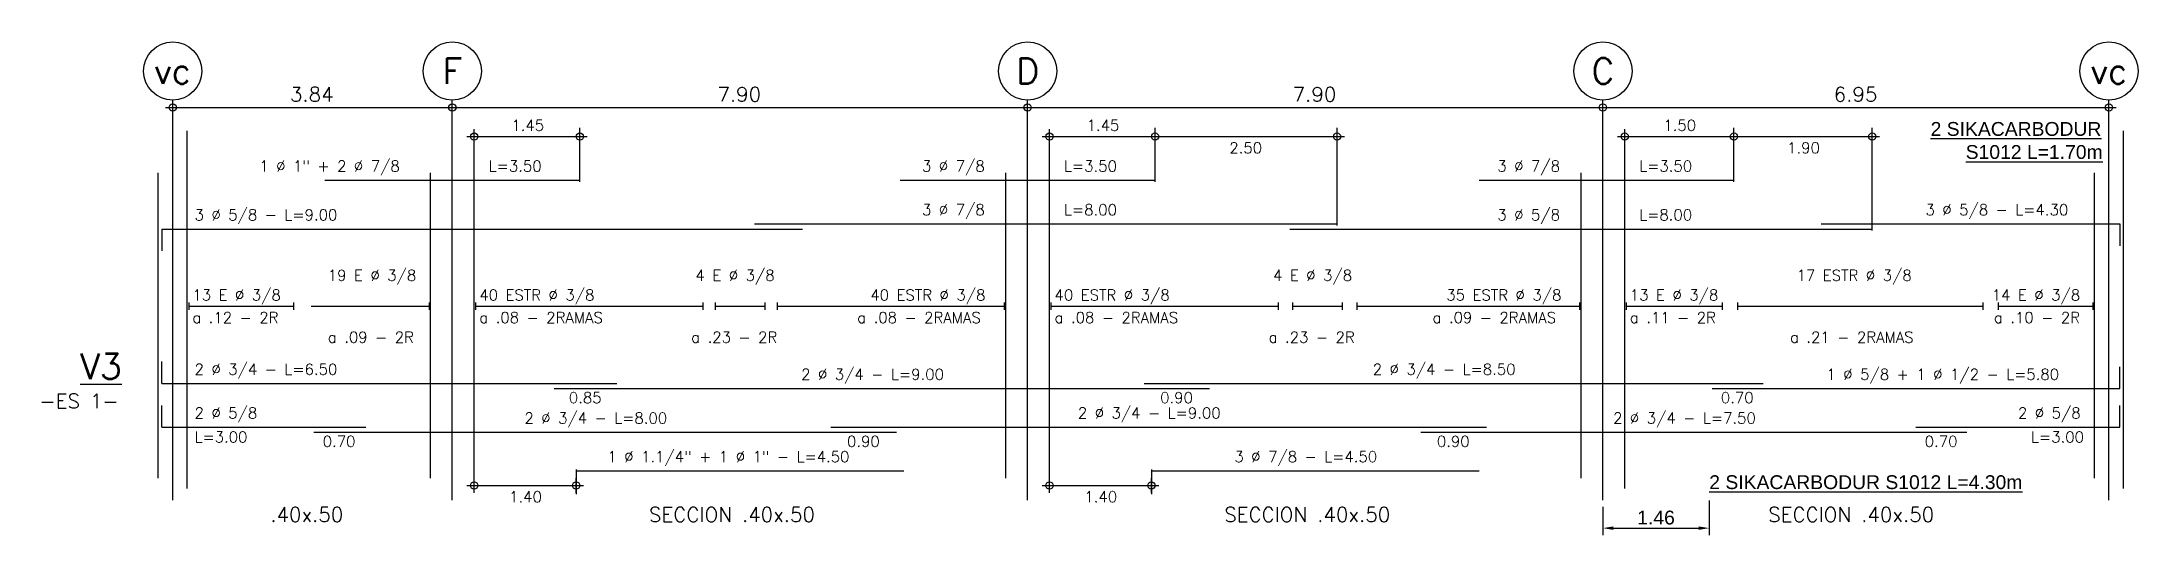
# Model space of a CAD drawing. Header units: millimetres. Extents: x 1 to 301, y -42 to 59.
# Drawn here: x 262.65 to 291.43, y 52.56 to 59.33 of the extents above; entities that cross this region are included whole.
import ezdxf
from ezdxf.enums import TextEntityAlignment as Align

# ---------------------------------------------------------------- set-up
doc = ezdxf.new("R2010")
doc.units = ezdxf.units.MM
doc.header["$LTSCALE"] = 0.0003
doc.header["$PDMODE"] = 34
doc.header["$PDSIZE"] = 0.1
for name, color, linetype in [('SIM-ACHURADOS', 8, 'Continuous'), ('SIM-COTAS', 1, 'Continuous'), ('SIM-FIBRACARB', 4, 'Continuous')]:
    doc.layers.add(name, color=color, linetype=linetype)
doc.styles.add('ARIAL EE', font='arial.ttf')
doc.styles.add('P140', font='SIMPLEX', dxfattribs={"height": 0.35})
doc.styles.add('P60', font='SIMPLEX', dxfattribs={"height": 0.16})
doc.styles.add('P80', font='SIMPLEX', dxfattribs={"height": 0.2})
doc.dimstyles.new('RE - STANDAR', dxfattribs={"dimtxt": 0.002, "dimasz": 0.0015, "dimexe": 0.001, "dimexo": 0.001, "dimgap": 0.0005, "dimtad": 1, "dimzin": 4, "dimdsep": 46, "dimtxsty": 'ARIAL EE', "dimcen": -0.001, "dimclrd": 256, "dimclre": 256, "dimclrt": 2, "dimadec": 0, "dimazin": 0, "dimtfac": 1, "dimtix": 1, "dimtofl": 0, "dimtmove": 1, "dimatfit": 0, "dimfxl": 0.0015, "dimtolj": 1, "dimtzin": 4, "dimlwd": -1, "dimlwe": -1, "dimarcsym": 0})

msp = doc.modelspace()

# ---------------------------------------------------------------- texts
at = {"layer": 'SIM-ACHURADOS', "style": 'P140'}
for s, p in [('F', (268.282, 58.935)), ('D', (276.182, 58.935)), ('C', (284.082, 58.935)), ('vc', (264.442, 58.935)), ('vc', (291.032, 58.935))]:
    msp.add_text(s, height=0.35, dxfattribs=at).set_placement(p, align=Align.MIDDLE)
at = {"layer": 'SIM-ACHURADOS'}
for s, height, style, p in [('3.84', 0.2, 'P80', (266.052, 58.515)), ('7.90', 0.2, 'P80', (271.922, 58.515)), ('7.90', 0.2, 'P80', (279.822, 58.515)), ('6.95', 0.2, 'P80', (287.252, 58.515)), ('1.45', 0.15, 'P60', (269.092, 58.115)), ('1.45', 0.15, 'P60', (276.992, 58.115)), ('1.50', 0.15, 'P60', (284.912, 58.115)), ('2.50', 0.15, 'P60', (278.952, 57.805)), ('1.90', 0.15, 'P60', (286.612, 57.805)), ('1 %%c 1" + 2 %%c 7/8', 0.15, 'P60', (265.632, 57.555)), ('L=3.50', 0.15, 'P60', (268.782, 57.555)), ('3 %%c 7/8', 0.15, 'P60', (274.732, 57.555)), ('L=3.50', 0.15, 'P60', (276.682, 57.555)), ('3 %%c 7/8', 0.15, 'P60', (282.632, 57.555)), ('L=3.50', 0.15, 'P60', (284.582, 57.555)), ('3 %%c 5/8 - L=9.00', 0.15, 'P60', (264.742, 56.885)), ('3 %%c 7/8', 0.15, 'P60', (274.732, 56.955)), ('L=8.00', 0.15, 'P60', (276.682, 56.955)), ('3 %%c 5/8', 0.15, 'P60', (282.632, 56.885)), ('L=8.00', 0.15, 'P60', (284.582, 56.885)), ('3 %%c 5/8 - L=4.30', 0.15, 'P60', (288.512, 56.955)), ('19 E %%c 3/8', 0.15, 'P60', (266.572, 56.055)), ('4 E %%c 3/8', 0.15, 'P60', (271.622, 56.055)), ('4 E %%c 3/8', 0.15, 'P60', (279.552, 56.055)), ('17 ESTR %%c 3/8', 0.15, 'P60', (286.742, 56.055)), ('13 E %%c 3/8', 0.15, 'P60', (264.712, 55.785)), ('40 ESTR %%c 3/8', 0.15, 'P60', (268.652, 55.785)), ('40 ESTR %%c 3/8', 0.15, 'P60', (274.022, 55.785)), ('40 ESTR %%c 3/8', 0.15, 'P60', (276.552, 55.785)), ('35 ESTR %%c 3/8', 0.15, 'P60', (281.932, 55.785)), ('13 E %%c 3/8', 0.15, 'P60', (284.452, 55.785)), ('14 E %%c 3/8', 0.15, 'P60', (289.422, 55.785)), ('a .12 - 2R', 0.15, 'P60', (264.712, 55.475)), ('a .08 - 2RAMAS', 0.15, 'P60', (268.652, 55.475)), ('a .08 - 2RAMAS', 0.15, 'P60', (273.842, 55.475)), ('a .08 - 2RAMAS', 0.15, 'P60', (276.552, 55.475)), ('a .09 - 2RAMAS', 0.15, 'P60', (281.742, 55.475)), ('a .11 - 2R', 0.15, 'P60', (284.452, 55.475)), ('a .10 - 2R', 0.15, 'P60', (289.452, 55.475)), ('a .09 - 2R', 0.15, 'P60', (266.572, 55.205)), ('a .23 - 2R', 0.15, 'P60', (271.562, 55.205)), ('a .23 - 2R', 0.15, 'P60', (279.492, 55.205)), ('a .21 - 2RAMAS', 0.15, 'P60', (286.652, 55.205)), ('2 %%c 3/4 - L=6.50', 0.15, 'P60', (264.742, 54.765)), ('2 %%c 3/4 - L=9.00', 0.15, 'P60', (273.072, 54.695)), ('2 %%c 3/4 - L=8.50', 0.15, 'P60', (280.922, 54.765)), ('1 %%c 5/8 + 1 %%c 1/2 - L=5.80', 0.15, 'P60', (287.152, 54.695)), ('-ES 1-', 0.2, 'P80', (262.612, 54.305)), ('0.85', 0.15, 'P60', (269.882, 54.375)), ('0.90', 0.15, 'P60', (278.002, 54.375)), ('0.70', 0.15, 'P60', (285.702, 54.375)), ('2 %%c 5/8', 0.15, 'P60', (264.742, 54.165)), ('2 %%c 3/4 - L=8.00', 0.15, 'P60', (269.272, 54.095)), ('2 %%c 3/4 - L=9.00', 0.15, 'P60', (276.872, 54.165)), ('2 %%c 3/4 - L=7.50', 0.15, 'P60', (284.222, 54.095)), ('2 %%c 5/8', 0.15, 'P60', (289.782, 54.165)), ('L=3.00', 0.15, 'P60', (264.742, 53.835)), ('0.70', 0.15, 'P60', (266.502, 53.775)), ('0.90', 0.15, 'P60', (273.702, 53.775)), ('0.90', 0.15, 'P60', (281.802, 53.775)), ('0.70', 0.15, 'P60', (288.502, 53.775)), ('L=3.00', 0.15, 'P60', (289.962, 53.835)), ('1 %%c 1.1/4" + 1 %%c 1" - L=4.50', 0.15, 'P60', (270.412, 53.565)), ('3 %%c 7/8 - L=4.50', 0.15, 'P60', (279.022, 53.565)), ('1.40', 0.15, 'P60', (269.062, 53.015)), ('1.40', 0.15, 'P60', (276.962, 53.015)), ('.40x.50', 0.2, 'P80', (265.782, 52.745)), ('SECCION .40x.50', 0.2, 'P80', (270.982, 52.745)), ('SECCION .40x.50', 0.2, 'P80', (278.882, 52.745)), ('SECCION .40x.50', 0.2, 'P80', (286.352, 52.745))]:
    msp.add_text(s, height=height, dxfattribs=dict(at, style=style)).set_placement(p)
at = {"layer": 'SIM-ACHURADOS', "style": 'P140'}
msp.add_text('%%UV3', height=0.35, dxfattribs=at).set_placement((263.742, 54.705), align=Align.RIGHT)
at = {"layer": 'SIM-FIBRACARB', "char_height": 0.19, "attachment_point": 1, "style": 'ARIAL EE'}
for s, width, insert in [('\\pi0.03785;{\\L2 SIKACARBODUR \\P\\pi0.51933;S1012 L=1.70m}', 2.3719, (288.545, 58.235)), ('{\\L2 SIKACARBODUR S1012 L=4.30m}', 4.94583, (285.543, 53.385))]:
    msp.add_mtext_dynamic_manual_height_columns(s, width=width, gutter_width=0.00475, heights=[0], dxfattribs=dict(at, insert=insert))

# ---------------------------------------------------------------- blocks, each defined once
blk = doc.blocks.new('*D40')
at = {"layer": 'SIM-COTAS', "transparency": 16777216}
for p, q in [((285.542, 53.039), (285.542, 52.564)), ((284.082, 52.95), (284.082, 52.564)), ((284.224, 52.659), (285.399, 52.659))]:
    blk.add_line(p, q, dxfattribs=at)
for points in [[(284.224, 52.682), (284.224, 52.635), (284.082, 52.659)], [(285.399, 52.682), (285.399, 52.635), (285.542, 52.659)]]:
    blk.add_solid(points, dxfattribs=at)
at = {"layer": 'SIM-COTAS', "color": 2, "transparency": 16777216, "insert": (284.812, 52.803), "char_height": 0.19, "attachment_point": 5, "style": 'ARIAL EE'}
blk.add_mtext('\\A1;1.46', dxfattribs=at)

# ---------------------------------------------------------------- dimensions: what is measured, and where the dimension line sits
at = {"layer": 'SIM-COTAS'}
dim = msp.add_linear_dim(base=(285.542, 52.659), p1=(284.082, 53.045), p2=(285.542, 53.134), dimstyle='RE - STANDAR', dxfattribs=at)
dim.commit()
dim.dimension.update_dxf_attribs({"geometry": '*D40', "text_midpoint": (284.812, 52.803)})

# ---------------------------------------------------------------- linework, layer by layer
at = {"layer": 'SIM-ACHURADOS'}
for p, q in [((264.442, 53.045), (264.442, 58.535)), ((268.282, 53.045), (268.282, 58.535)), ((276.182, 53.045), (276.182, 58.535)), ((284.082, 53.045), (284.082, 58.535)), ((291.032, 53.045), (291.032, 58.535)), ((264.442, 58.435), (291.032, 58.435)), ((270.032, 57.415), (270.032, 58.155)), ((277.932, 57.415), (277.932, 58.155)), ((280.432, 56.815), (280.432, 58.155)), ((285.882, 57.415), (285.882, 58.155)), ((287.782, 56.745), (287.782, 58.155)), ((264.642, 53.205), (264.642, 58.115)), ((268.582, 53.205), (268.582, 58.115)), ((268.582, 58.035), (270.032, 58.035)), ((276.482, 53.205), (276.482, 58.115)), ((276.482, 58.035), (277.932, 58.035)), ((277.932, 58.035), (280.432, 58.035)), ((284.382, 53.205), (284.382, 58.115)), ((284.382, 58.035), (285.882, 58.035)), ((285.882, 58.035), (287.782, 58.035)), ((291.232, 53.205), (291.232, 58.115)), ((264.242, 53.345), (264.242, 57.535)), ((266.532, 57.435), (270.032, 57.435)), ((267.982, 53.345), (267.982, 57.535)), ((274.432, 57.435), (277.932, 57.435)), ((275.882, 53.345), (275.882, 57.535)), ((282.382, 57.435), (285.882, 57.435)), ((283.782, 53.345), (283.782, 57.535)), ((290.832, 53.345), (290.832, 57.535)), ((264.292, 56.765), (273.092, 56.765)), ((264.292, 56.765), (264.292, 56.465)), ((272.432, 56.835), (280.432, 56.835)), ((279.782, 56.765), (287.782, 56.765)), ((287.082, 56.835), (291.182, 56.835)), ((291.182, 56.835), (291.182, 56.535)), ((264.662, 55.755), (264.662, 55.655)), ((264.662, 55.705), (266.102, 55.705)), ((266.102, 55.755), (266.102, 55.655)), ((266.342, 55.705), (267.962, 55.705)), ((267.962, 55.755), (267.962, 55.655)), ((268.602, 55.755), (268.602, 55.655)), ((268.602, 55.705), (271.722, 55.705)), ((271.722, 55.755), (271.722, 55.655)), ((271.892, 55.755), (271.892, 55.655)), ((271.892, 55.705), (272.572, 55.705)), ((272.572, 55.755), (272.572, 55.655)), ((272.742, 55.755), (272.742, 55.655)), ((272.742, 55.705), (275.862, 55.705)), ((275.862, 55.755), (275.862, 55.655)), ((276.502, 55.755), (276.502, 55.655)), ((276.502, 55.705), (279.622, 55.705)), ((279.622, 55.755), (279.622, 55.655)), ((279.822, 55.755), (279.822, 55.655)), ((279.822, 55.705), (280.502, 55.705)), ((280.502, 55.755), (280.502, 55.655)), ((280.702, 55.755), (280.702, 55.655)), ((280.702, 55.705), (283.762, 55.705)), ((283.762, 55.755), (283.762, 55.655)), ((284.402, 55.755), (284.402, 55.655)), ((284.402, 55.705), (285.722, 55.705)), ((285.722, 55.755), (285.722, 55.655)), ((285.932, 55.755), (285.932, 55.655)), ((285.932, 55.705), (289.302, 55.705)), ((289.302, 55.755), (289.302, 55.655)), ((289.512, 55.755), (289.512, 55.655)), ((289.512, 55.705), (290.812, 55.705)), ((290.812, 55.755), (290.812, 55.655)), ((264.292, 54.645), (264.292, 54.945)), ((291.182, 54.575), (291.182, 54.875)), ((264.292, 54.645), (270.542, 54.645)), ((269.682, 54.575), (278.682, 54.575)), ((277.782, 54.645), (286.282, 54.645)), ((285.582, 54.575), (291.182, 54.575)), ((264.292, 54.045), (264.292, 54.345)), ((291.182, 54.045), (291.182, 54.345)), ((264.292, 54.045), (267.092, 54.045)), ((266.382, 53.975), (274.382, 53.975)), ((273.482, 54.045), (282.482, 54.045)), ((281.582, 53.975), (289.082, 53.975)), ((288.382, 54.045), (291.182, 54.045)), ((269.982, 53.465), (269.982, 53.125)), ((269.982, 53.445), (274.482, 53.445)), ((277.882, 53.465), (277.882, 53.125)), ((277.882, 53.445), (282.382, 53.445)), ((268.582, 53.245), (269.982, 53.245)), ((276.482, 53.245), (277.882, 53.245))]:
    msp.add_line(p, q, dxfattribs=at)
for centre in [(264.442, 58.935), (268.282, 58.935), (276.182, 58.935), (284.082, 58.935), (291.032, 58.935)]:
    msp.add_circle(centre, 0.4, dxfattribs=at)
for p in [(264.442, 58.435), (268.282, 58.435), (276.182, 58.435), (284.082, 58.435), (291.032, 58.435), (268.582, 58.035), (270.032, 58.035), (276.482, 58.035), (277.932, 58.035), (280.432, 58.035), (284.382, 58.035), (285.882, 58.035), (287.782, 58.035), (268.582, 53.245), (269.982, 53.245), (276.482, 53.245), (277.882, 53.245)]:
    msp.add_point(p, dxfattribs=at)

msp.set_redraw_order([(e.dxf.handle, doc.entitydb.next_handle()) for e in msp.query("TEXT MTEXT ATTDEF DIMENSION ARC_DIMENSION")])  # texts and dimensions are drawn at this point

doc.saveas('drawing.dxf')
